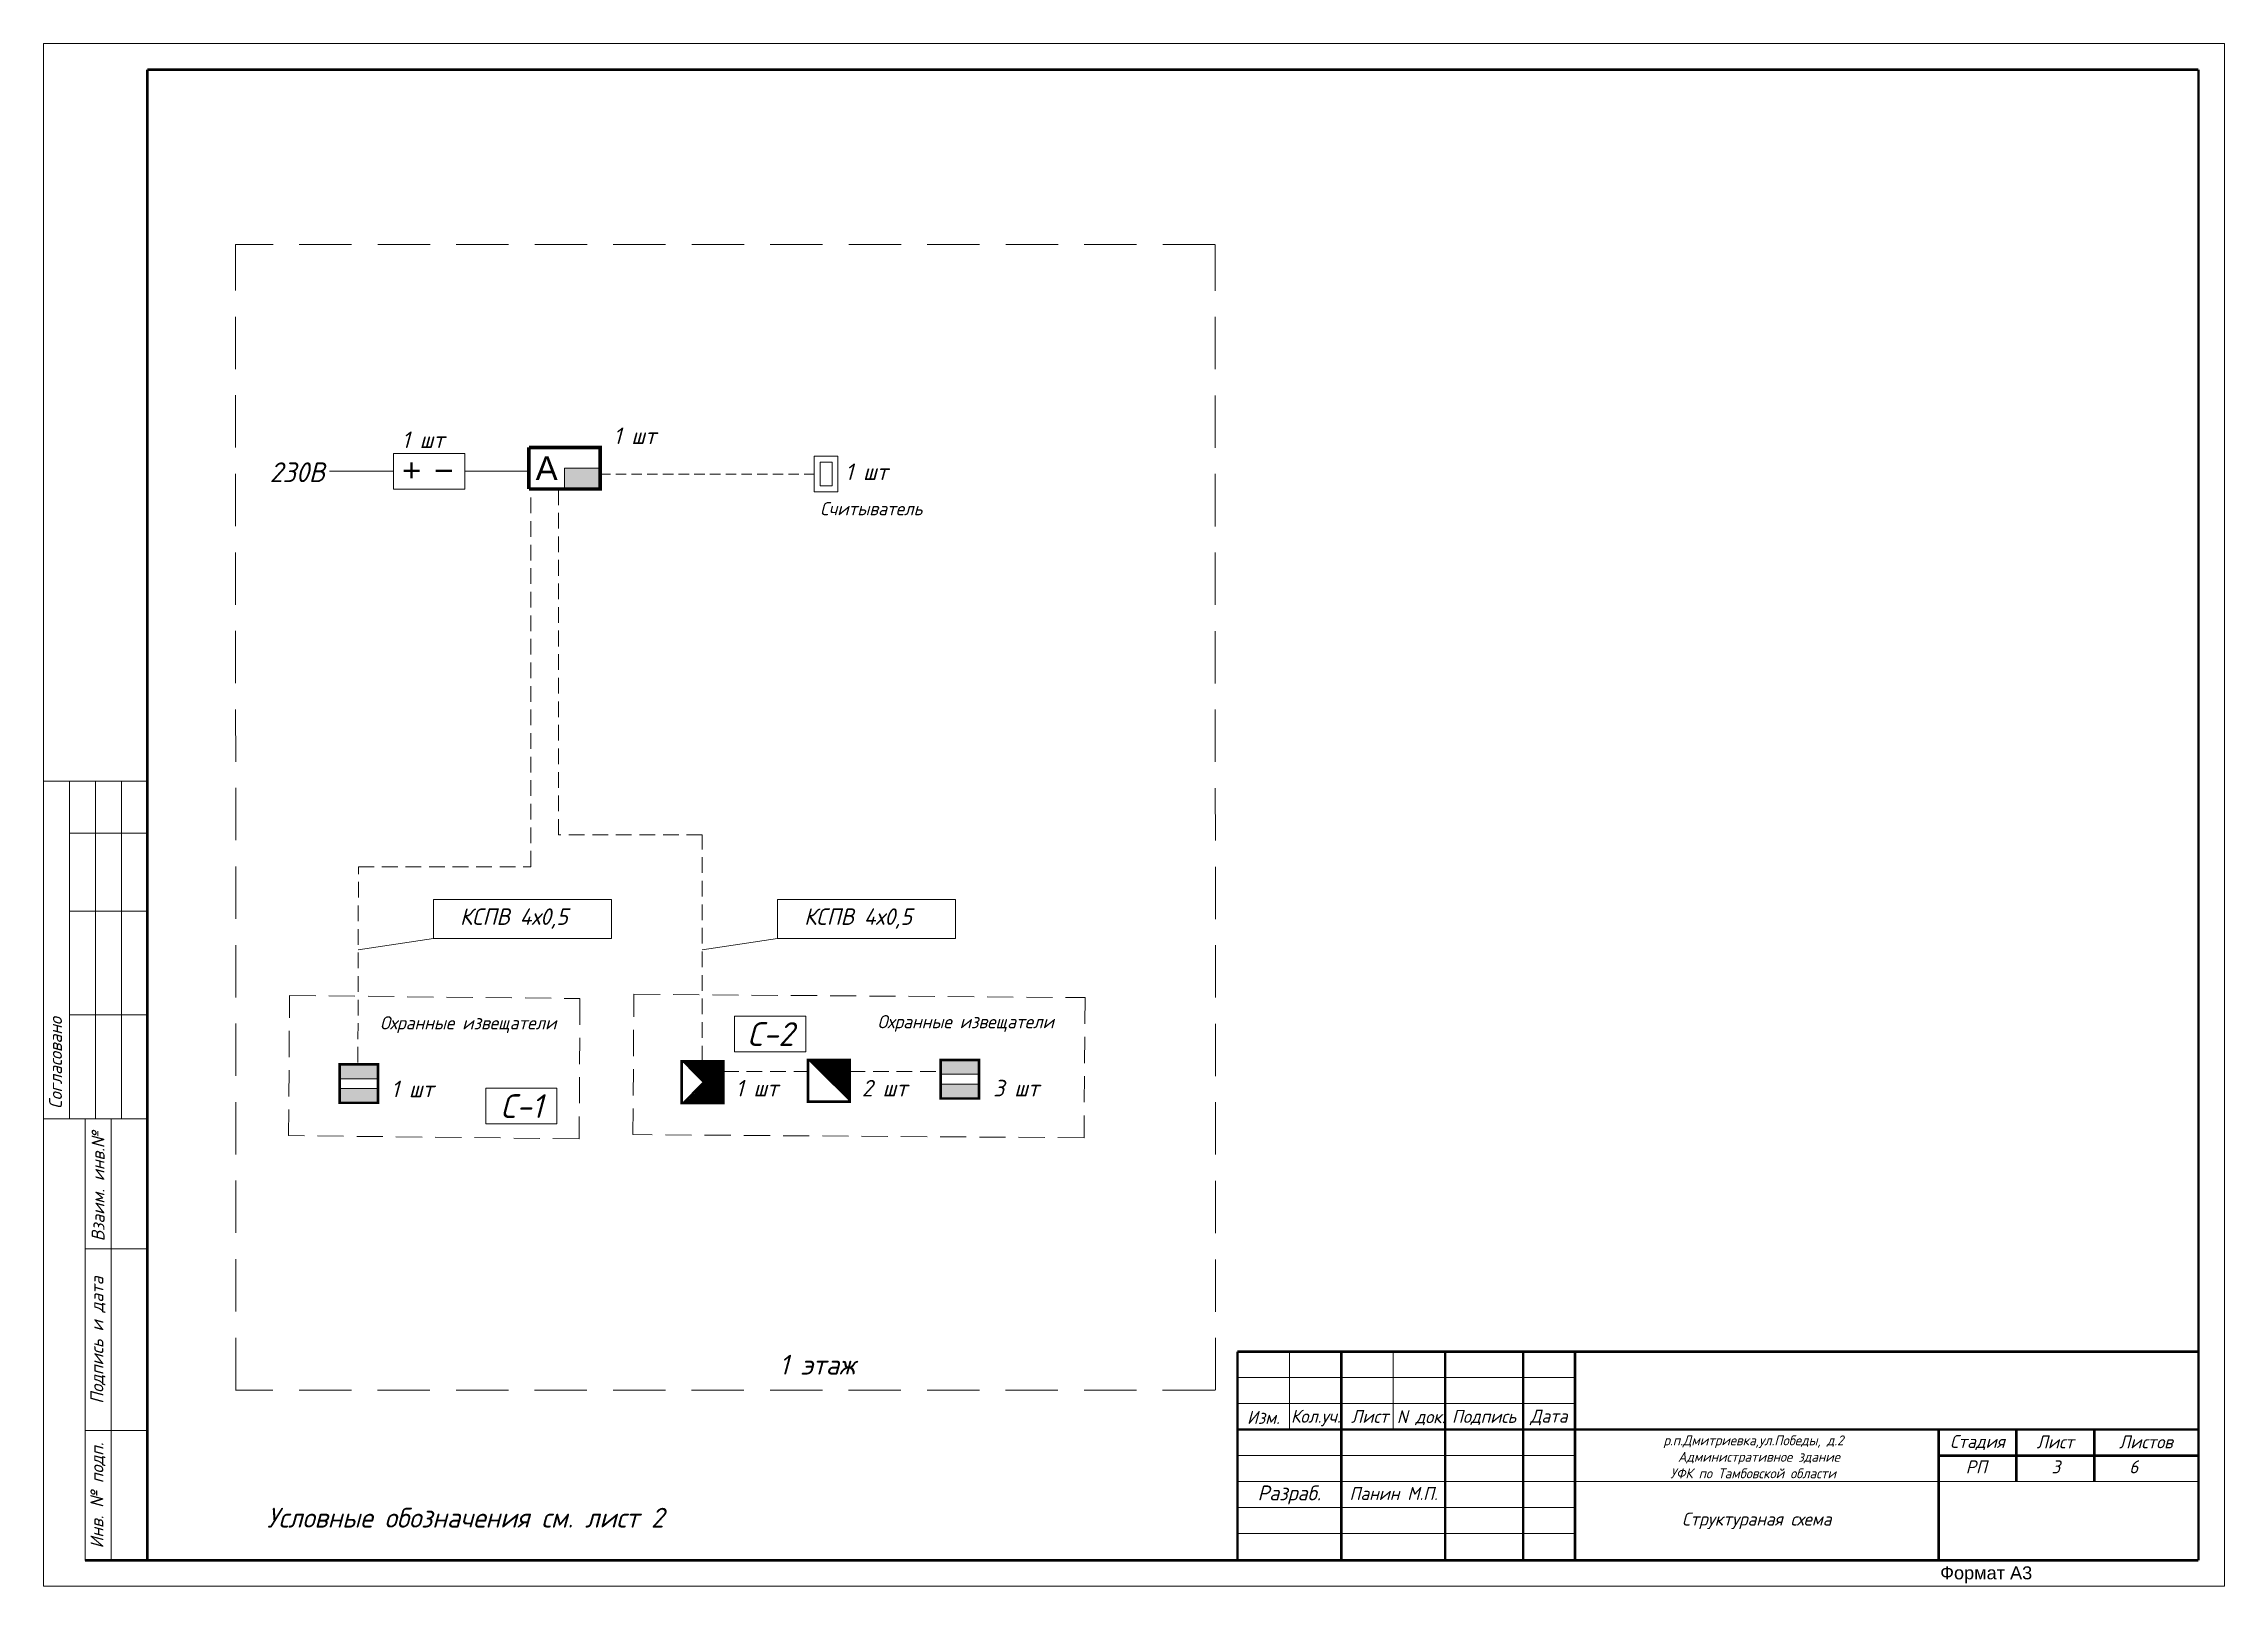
# Model space of a CAD drawing. Header units: inches. Extents: x -24 to 3888, y 393 to 1828.
# Drawn here: x 1881.2 to 2013.5, y 1393.8 to 1487.4 of the extents above; entities that cross this region are included whole.
import ezdxf

# ---------------------------------------------------------------- set-up
doc = ezdxf.new("R2010")
doc.units = ezdxf.units.IN
doc.header["$MEASUREMENT"] = 0
doc.linetypes.add('HIDDEN2', pattern=[4.7625, 3.175, -1.5875])
doc.linetypes.add('НЕВИДИМАЯ', pattern=[9.525, 6.35, -3.175])
doc.layers.get('0').transparency = 0.7
doc.layers.add('DESC', color=7, linetype='Continuous')
doc.styles.get("Standard").update_dxf_attribs({"font": 'GOST_Common Italic_0.ttf'})

msp = doc.modelspace()

# ---------------------------------------------------------------- texts
at = {"layer": 'DESC', "color": 0}
for s, p in [('Кол.уч.', (1956.91, 1403.77)), ('Лист', (1960.56, 1403.76)), ('N док.', (1963.34, 1403.74)), ('РП', (1997.85, 1400.7)), ('3', (2003.05, 1400.7)), ('6', (2007.77, 1400.7))]:
    msp.add_text(s, height=0.787, dxfattribs=at).set_placement(p)
at = {"layer": 'DESC', "color": 0, "attachment_point": 1}
for s, width, heights, insert, char_height in [('1 шт ', 6.4521, [0], (1902.97, 1463.88), 1), ('1 шт ', 6.4521, [0], (1915.81, 1464.12), 1), ('230В', 0.7525, [0], (1894.96, 1462.01), 1.2), ('1 шт ', 6.4521, [0], (1929.87, 1461.94), 1), ('Считыватель', 15.8242, [1.22], (1928.35, 1459.6), 0.8), ('КСПВ 4х0,5 ', 9.1713, [1.06], (1906.5, 1434.96), 1), ('КСПВ 4х0,5 ', 9.1713, [1.06], (1927.38, 1434.96), 1), ('\\pt2.4;Охранные извещатели', 15.8242, [1.22], (1901.65, 1428.42), 0.8), ('\\pt2.4;Охранные извещатели', 15.8242, [1.22], (1931.83, 1428.49), 0.8), ('1 шт ', 6.4521, [0], (1902.32, 1424.51), 1), ('1 шт ', 6.4521, [0], (1923.22, 1424.56), 1), ('2 шт ', 6.4521, [0], (1930.88, 1424.56), 1), ('3 шт ', 6.4521, [0], (1938.85, 1424.56), 1), ('Условные обозначения см. лист 2', 37.2731, [2.89], (1894.8, 1398.61), 1.2)]:
    msp.add_mtext_dynamic_manual_height_columns(s, width=width, gutter_width=1, heights=heights, dxfattribs=dict(at, insert=insert, char_height=char_height))
at = {"layer": 'DESC', "color": 0, "attachment_point": 5}
for s, insert, char_height, width in [('{\\fArial|b0|i0|c204|p34;A}', (1911.76, 1461.65), 1.44, 2.16), ('C-2', (1925.32, 1427.34), 1.44, 4.32), ('C-1', (1910.22, 1422.97), 1.44, 4.32), ('Изм.', (1955.24, 1404.09), 0.787, 3.15), ('Подпись', (1968.63, 1404.09), 0.787, 4.725), ('Дата', (1972.56, 1404.09), 0.787, 3.15), ('Стадия', (1998.56, 1402.57), 0.787, 4.725), ('Лист', (2003.28, 1402.61), 0.787, 5.67), ('Листов', (2008.78, 1402.61), 0.787, 5.3325), ('Структураная схема', (1985.17, 1397.82), 0.7875, 22.05)]:
    msp.add_mtext(s, dxfattribs=dict(at, insert=insert, char_height=char_height, width=width))
at = {"layer": 'DESC', "color": 0, "char_height": 0.7875, "attachment_point": 1, "rotation": 90}
for s, insert, width in [('Cогласовано', (1881.57, 1422.78), 9.4622), ('Взаим. инв.№', (1884.15, 1414.77), 14.4387), ('Подпись и дата', (1884.08, 1404.92), 11.3549), ('Инв. № подп.', (1884.08, 1396.15), 13.2391)]:
    msp.add_mtext(s, dxfattribs=dict(at, insert=insert, width=width))
at = {"layer": 'DESC', "color": 0, "linetype": 'HIDDEN2', "ltscale": 0.3, "insert": (1925.87, 1407.89), "char_height": 1.2, "attachment_point": 1}
msp.add_mtext_dynamic_manual_height_columns('1 этаж', width=37.2731, gutter_width=1, heights=[2.89], dxfattribs=at)
at = {"layer": 'DESC', "color": 0, "lineweight": 15, "insert": (1955.66, 1403), "char_height": 0.6, "attachment_point": 1}
msp.add_mtext_dynamic_manual_height_columns('\\pi23.85071;р.п.Дмитриевка,ул.Победы, д.2\\P\\pi24.36617; Административное здание \\P\\pi24.27003;УФК по Тамбовской области', width=59.1919, gutter_width=1, heights=[0], dxfattribs=at)
at = {"layer": 'DESC', "color": 0, "lineweight": 15, "insert": (1956.81, 1399.39), "char_height": 0.9, "width": 7.0924, "attachment_point": 5}
msp.add_mtext('Разраб.', dxfattribs=at)
at = {"layer": 'DESC', "lineweight": 15, "insert": (1963.14, 1399.48), "char_height": 0.787, "width": 6.3, "attachment_point": 5}
msp.add_mtext('Панин М.П.', dxfattribs=at)
at = {"layer": 'DESC', "color": 0, "linetype": 'НЕВИДИМАЯ', "insert": (1996.3, 1395.06), "char_height": 0.7875, "width": 9.1777, "attachment_point": 1}
msp.add_mtext('{\\fArial|b0|i0|c204|p34;Формат А3}', dxfattribs=at)

# ---------------------------------------------------------------- blocks, each defined once
blk = doc.blocks.new('Объем')
at = {"const_width": 0.2}
blk.add_lwpolyline([(0, 0), (0, 3), (3, 3), (3, 0)], close=True, dxfattribs=at)
for points in [[(0.21, 2.94), (0.21, 0.09)], [(0.41, 2.94), (0.41, 0.09)], [(0.61, 2.94), (0.61, 0.09)], [(0.8, 2.94), (0.8, 0.09)], [(1.01, 2.94), (1.01, 0.09)], [(1.21, 2.94), (1.21, 0.09)], [(1.39, 1.52), (2.81, 2.97)], [(1.39, 2.94), (1.39, 0.09)], [(1.39, 1.48), (2.82, 0.03)], [(1.56, 2.93), (1.56, 1.76)], [(1.76, 2.94), (1.76, 1.94)], [(1.94, 2.95), (1.94, 2.15)], [(2.13, 2.93), (2.13, 2.33)], [(2.3, 2.93), (2.3, 2.52)], [(2.49, 2.94), (2.49, 2.7)], [(1.56, 0.09), (1.56, 1.25)], [(1.74, 0.06), (1.74, 1.05)], [(1.94, 0.06), (1.94, 0.87)], [(2.13, 0.05), (2.13, 0.66)], [(2.31, 0.06), (2.31, 0.48)], [(2.49, 0.07), (2.49, 0.29)]]:
    blk.add_lwpolyline(points, dxfattribs=at)
blk = doc.blocks.new('Звуковой')
blk.add_lwpolyline([(0.1, 2.9, 0, 4, 0), (1.5, 1.51, 4, 4, 0)], format="xyseb")
at = {"const_width": 0.2}
blk.add_lwpolyline([(0, 0), (0, 3), (3, 3), (3, 0)], close=True, dxfattribs=at)

# ---------------------------------------------------------------- hatches: boundary and pattern name
at = {"layer": 'DESC'}
msp.add_hatch(color=0, dxfattribs=at).paths.add_polyline_path([(1912.84, 1461.65), (1912.84, 1460.39), (1915, 1460.39), (1915, 1461.65)])
at = {"layer": 'DESC', "lineweight": 15}
h = msp.add_hatch(color=0, dxfattribs=at)
h.dxf.hatch_style = 1
h.paths.add_polyline_path([(1899.2, 1424.03), (1899.2, 1423.17), (1901.53, 1423.17), (1901.53, 1424.03)])
h.paths.add_polyline_path([(1901.53, 1424.63), (1901.53, 1425.5), (1899.2, 1425.5), (1899.2, 1424.63)])
h = msp.add_hatch(color=0, dxfattribs=at)
h.dxf.hatch_style = 1
h.paths.add_polyline_path([(1935.66, 1424.3), (1935.66, 1423.43), (1937.99, 1423.43), (1937.99, 1424.3)])
h.paths.add_polyline_path([(1937.99, 1424.9), (1937.99, 1425.76), (1935.66, 1425.76), (1935.66, 1424.9)])

# ---------------------------------------------------------------- linework, layer by layer
at = {"layer": 'DESC', "color": 0, "lineweight": 15}
for p, q in [((1881.24, 1393.85), (1881.24, 1487.4)), ((1881.24, 1487.4), (2013.54, 1487.4)), ((2013.54, 1487.4), (2013.54, 1393.85)), ((1898.58, 1461.47), (1902.47, 1461.47)), ((1906.79, 1461.47), (1910.68, 1461.47)), ((1915, 1461.3), (1915, 1461.3)), ((1887.54, 1442.67), (1881.24, 1442.67)), ((1882.82, 1442.67), (1882.82, 1422.2)), ((1884.39, 1442.67), (1884.39, 1422.2)), ((1885.97, 1442.67), (1885.97, 1422.2)), ((1887.54, 1439.52), (1882.82, 1439.52)), ((1887.54, 1434.8), (1882.82, 1434.8)), ((1904.89, 1433.14), (1900.33, 1432.45)), ((1925.76, 1433.14), (1921.2, 1432.45)), ((1887.54, 1428.5), (1882.82, 1428.5)), ((1887.54, 1422.2), (1881.24, 1422.2)), ((1883.76, 1422.2), (1883.76, 1395.42)), ((1883.76, 1422.2), (1887.54, 1422.2)), ((1885.34, 1422.2), (1885.34, 1395.42)), ((1883.76, 1414.32), (1887.54, 1414.32)), ((1956.82, 1408.08), (1956.82, 1403.36)), ((1963.12, 1408.08), (1963.12, 1403.36)), ((1953.67, 1406.51), (1974.15, 1406.51)), ((1953.67, 1404.93), (1974.15, 1404.93)), ((1883.76, 1403.3), (1887.54, 1403.3)), ((1953.67, 1401.78), (1974.15, 1401.78)), ((1953.67, 1400.21), (1974.15, 1400.21)), ((1974.15, 1400.21), (2011.95, 1400.21)), ((1953.67, 1398.63), (1974.15, 1398.63)), ((1953.67, 1397.06), (1974.15, 1397.06)), ((2013.54, 1393.85), (1881.24, 1393.85))]:
    msp.add_line(p, q, dxfattribs=at)
at = {"layer": 'DESC', "color": 0, "linetype": 'HIDDEN2', "lineweight": 15}
for p, q in [((1952.31, 1475.21), (1892.88, 1475.22)), ((1892.91, 1405.75), (1892.88, 1475.21)), ((1952.34, 1405.74), (1952.31, 1475.2)), ((1952.3, 1405.74), (1892.88, 1405.75))]:
    msp.add_line(p, q, dxfattribs=at)
at = {"layer": 'DESC', "color": 0, "linetype": 'HIDDEN2', "lineweight": 15, "ltscale": 0.2}
msp.add_line((1915, 1461.3), (1927.98, 1461.3), dxfattribs=at)
at = {"layer": 'DESC', "color": 0, "linetype": 'HIDDEN2', "lineweight": 15, "ltscale": 0.3}
for p, q in [((1910.79, 1437.49), (1910.79, 1460.39)), ((1912.48, 1439.42), (1912.48, 1460.39)), ((1921.2, 1439.42), (1912.48, 1439.42)), ((1921.2, 1425.68), (1921.2, 1439.42)), ((1900.31, 1425.61), (1900.34, 1437.49)), ((1900.34, 1437.49), (1910.79, 1437.49)), ((1922.46, 1425.07), (1927.61, 1425.07)), ((1930.13, 1425.07), (1935.58, 1425.07))]:
    msp.add_line(p, q, dxfattribs=at)
at = {"layer": 'DESC', "color": 0, "lineweight": 15}
for points, const_width in [([(1887.54, 1485.83), (1887.54, 1395.42), (2011.97, 1395.42)], 0.158), ([(2011.97, 1485.83), (1887.54, 1485.83)], 0.158), ([(2011.97, 1395.42), (2011.97, 1485.83)], 0.158), ([(1910.68, 1462.91), (1910.68, 1460.39)], 0.216), ([(1910.68, 1462.91), (1915, 1462.91), (1915, 1460.39), (1910.68, 1460.39)], 0.216), ([(1899.2, 1425.5), (1901.53, 1425.5), (1901.53, 1423.17), (1899.2, 1423.17), (1899.2, 1425.5)], 0.155), ([(1935.66, 1425.76), (1937.99, 1425.76), (1937.99, 1423.43), (1935.66, 1423.43), (1935.66, 1425.76)], 0.155), ([(1953.67, 1408.08), (1953.67, 1395.48)], 0.158), ([(1953.67, 1408.08), (2011.95, 1408.08)], 0.158), ([(1959.97, 1408.08), (1959.97, 1395.42)], 0.158), ([(1966.27, 1408.08), (1966.27, 1395.48)], 0.158), ([(1971, 1408.08), (1971, 1395.48)], 0.158), ([(1974.15, 1408.08), (1974.15, 1395.48)], 0.158), ([(1953.67, 1403.36), (2011.95, 1403.36)], 0.158), ([(1996.2, 1395.42), (1996.2, 1403.36)], 0.158), ([(2000.92, 1400.21), (2000.92, 1403.36)], 0.158), ([(2005.65, 1400.21), (2005.65, 1403.36)], 0.158), ([(1996.2, 1401.78), (2011.95, 1401.78)], 0.158), ([(1883.76, 1395.42), (1887.54, 1395.42)], 0.158)]:
    msp.add_lwpolyline(points, dxfattribs=dict(at, const_width=const_width))
for points in [[(1902.47, 1460.39), (1906.79, 1460.39), (1906.79, 1462.55), (1902.47, 1462.55)], [(1904.89, 1435.5), (1915.69, 1435.5), (1915.69, 1433.14), (1904.89, 1433.14)], [(1925.76, 1435.5), (1936.57, 1435.5), (1936.57, 1433.14), (1925.76, 1433.14)], [(1899.2, 1425.5), (1901.53, 1425.5), (1901.53, 1424.63), (1899.2, 1424.63)], [(1935.66, 1425.76), (1937.99, 1425.76), (1937.99, 1424.9), (1935.66, 1424.9)], [(1901.53, 1423.17), (1899.2, 1423.17), (1899.2, 1424.03), (1901.53, 1424.03)], [(1937.99, 1423.43), (1935.66, 1423.43), (1935.66, 1424.3), (1937.99, 1424.3)]]:
    msp.add_lwpolyline(points, close=True, dxfattribs=at)
at = {"layer": 'DESC', "color": 0, "linetype": 'НЕВИДИМАЯ', "lineweight": 15, "const_width": 0.144}
for points in [[(1903.56, 1462.01), (1903.56, 1461.03)], [(1903.08, 1461.5), (1904.06, 1461.5)], [(1905.03, 1461.5), (1906.01, 1461.5)]]:
    msp.add_lwpolyline(points, dxfattribs=at)
at = {"layer": 'DESC', "color": 0, "lineweight": 15}
for points in [[(1927.98, 1462.38), (1929.42, 1462.38), (1929.42, 1460.22), (1927.98, 1460.22), (1927.98, 1462.38)], [(1928.35, 1462.02), (1929.07, 1462.02), (1929.07, 1460.58), (1928.35, 1460.58), (1928.35, 1462.02)], [(1915, 1461.65), (1912.84, 1461.65)], [(1912.84, 1461.65), (1912.84, 1460.39)], [(1912.84, 1460.39), (1912.84, 1460.39)], [(1923.16, 1428.42), (1927.48, 1428.42), (1927.48, 1426.26), (1923.16, 1426.26), (1923.16, 1428.42)], [(1908.06, 1424.05), (1912.38, 1424.05), (1912.38, 1421.89), (1908.06, 1421.89), (1908.06, 1424.05)]]:
    msp.add_lwpolyline(points, dxfattribs=at)
at = {"layer": 'DESC', "color": 0, "linetype": 'HIDDEN2', "lineweight": 15, "ltscale": 0.5}
for points in [[(1896.16, 1429.68), (1913.78, 1429.49), (1913.73, 1420.99), (1896.1, 1421.18)], [(1917.05, 1429.75), (1944.42, 1429.55), (1944.36, 1421.05), (1916.99, 1421.24)]]:
    msp.add_lwpolyline(points, close=True, dxfattribs=at)

# ---------------------------------------------------------------- block references
at = {"layer": 'DESC', "color": 0}
for name, p, xscale, yscale, zscale, rotation in [('Звуковой', (1927.61, 1425.76), 0.8399951999999031, 0.8399951999999031, 0.8399951999999031, 270), ('Объем', (1922.47, 1423.16), -0.8399520000000998, 0.8399520000000122, 0.8399520000000001, 0.05815664228504325)]:
    msp.add_blockref(name, p, dxfattribs=dict(at, xscale=xscale, yscale=yscale, zscale=zscale, rotation=rotation))

msp.set_redraw_order([(e.dxf.handle, doc.entitydb.next_handle()) for e in msp.query("TEXT MTEXT ATTDEF DIMENSION ARC_DIMENSION")])  # texts and dimensions are drawn at this point

doc.saveas('drawing.dxf')
